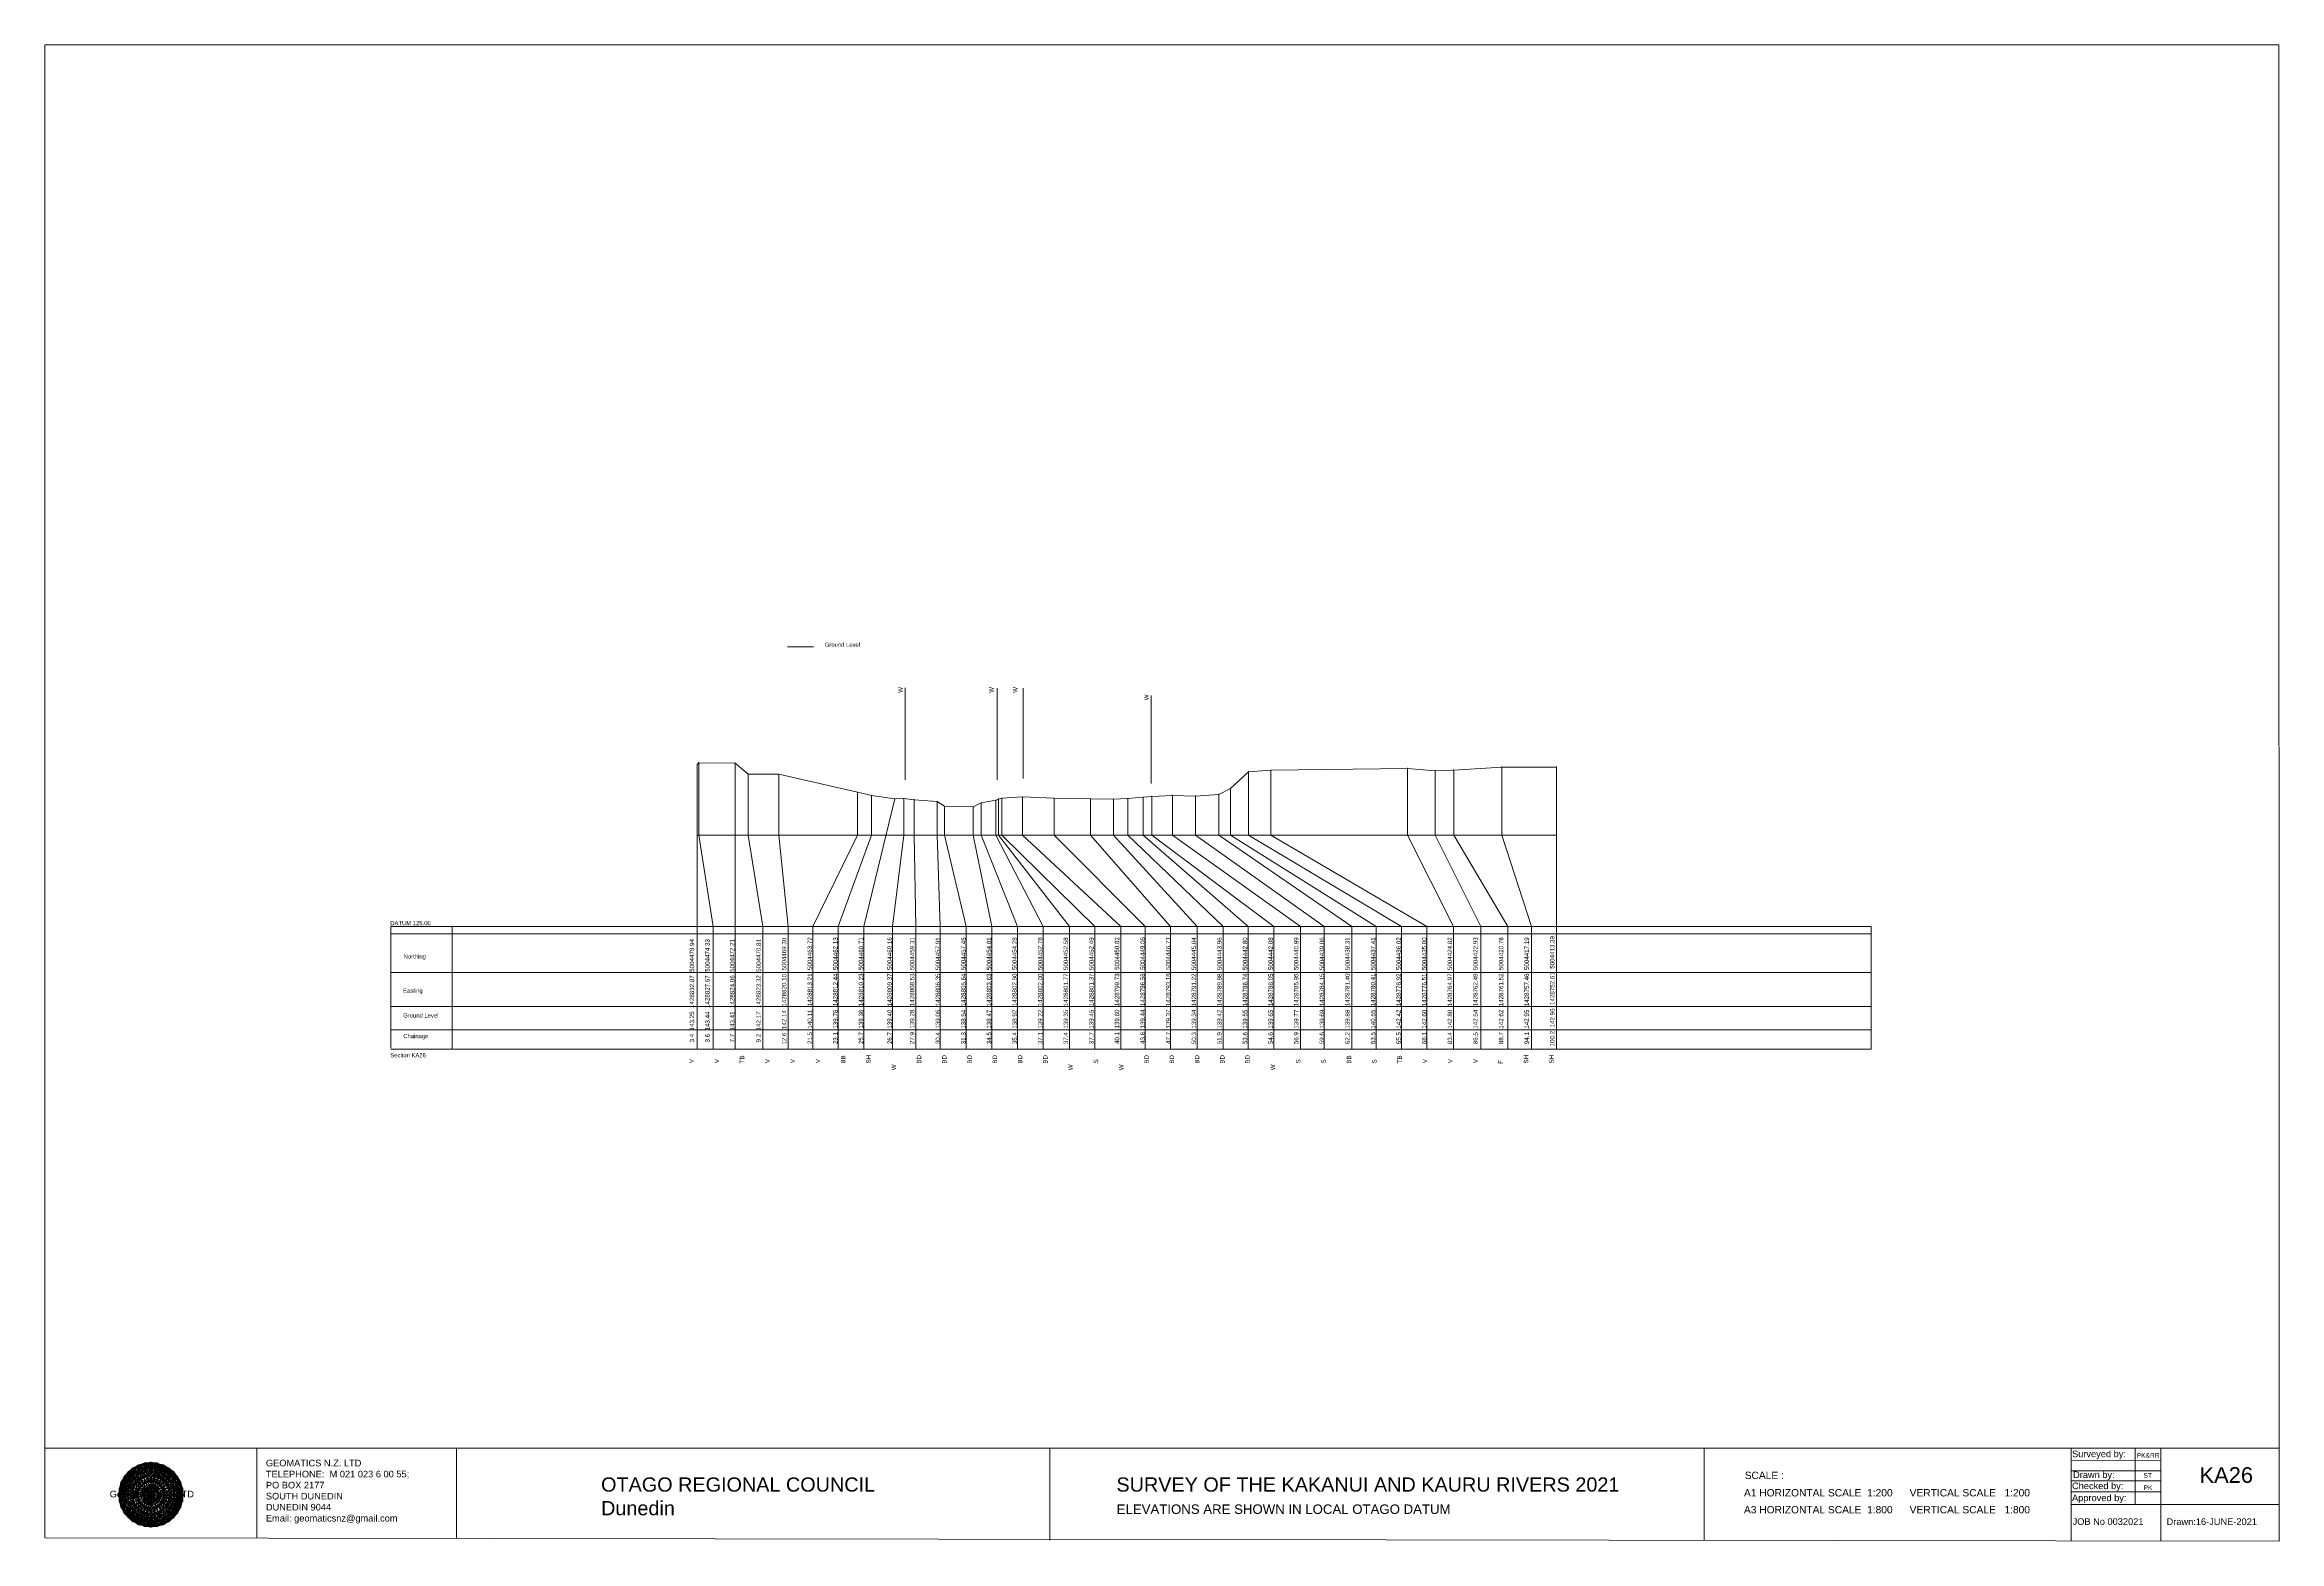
# Model space of a CAD drawing. Header units: millimetres. Extents: x -4102225 to 238817, y -213584 to 852398.
# Drawn here: x -573718 to -321940, y 55742 to 224317 of the extents above; entities that cross this region are included whole.
import ezdxf

# ---------------------------------------------------------------- set-up
doc = ezdxf.new("R2010")
doc.units = ezdxf.units.MM
doc.header["$PDMODE"] = 35
doc.header["$PDSIZE"] = 20
doc.layers.get('0').update_dxf_attribs({"lineweight": 0})
doc.layers.add('geo', color=7, linetype='Continuous', lineweight=0)
doc.styles.get("Standard").update_dxf_attribs({"font": 'arial.ttf'})

# ---------------------------------------------------------------- blocks, each defined once
blk = doc.blocks.new('Geomatics_Circle_SPT')
at = {"layer": 'geo', "color": 2, "linetype": 'Continuous', "lineweight": 0}
for p, q in [((0, 25.2), (-25.2, 0)), ((-24.7, 4.9), (-4.9, 24.7)), ((-24.7, -4.9), (4.9, 24.7)), ((-9.7, 23.3), (-23.3, 9.6)), ((9.7, 23.3), (-23.3, -9.7)), ((-21, 14), (-14, 21)), ((-21, -14), (14, 21)), ((0, 0), (-17.8, 17.8)), ((-14, 21), (21, -14)), ((23.3, -9.7), (-9.7, 23.3)), ((-4.9, 24.7), (24.7, -4.9)), ((25.2, 0), (0, 25.2)), ((0, 0), (17.8, 17.8)), ((4.9, 24.7), (24.7, 4.9)), ((23.3, 9.7), (9.7, 23.3)), ((14, 21), (21, 14)), ((17.8, 18.1), (17.8, 18.1)), ((4.9, -24.7), (-24.7, 4.9)), ((-24.7, 0), (0, -24.7)), ((-23.3, 9.7), (9.7, -23.3)), ((14, -21), (-21, 14)), ((0, 0), (-17.8, -17.8)), ((21, 14), (-14, -21)), ((-9.7, -23.3), (23.3, 9.7)), ((24.7, 4.9), (-4.9, -24.7)), ((0, 0), (17.8, -17.8)), ((0, -24.8), (25.2, 0)), ((-4.9, -24.7), (-24.7, -4.9)), ((-23.3, -9.7), (-9.7, -23.3)), ((-14, -21), (-21, -14)), ((24.7, -4.9), (4.9, -24.7)), ((9.7, -23.3), (23.3, -9.7)), ((21, -14), (14, -21)), ((-17.8, -17.8), (-17.8, -17.8)), ((4.9, -24.7), (4.9, -24.7)), ((18.1, -17.8), (18.1, -17.8))]:
    blk.add_line(p, q, dxfattribs=at)
at = {"layer": 'geo', "color": 1, "linetype": 'Continuous', "lineweight": 0}
for p, q in [((-25.2, 0), (9.7, 23.3)), ((-25.2, 0), (-9.6, 23.3)), ((-4.9, 24.8), (-24.7, -4.9)), ((4.9, 24.7), (-24.7, 4.9)), ((14, 21), (-24.7, -4.9)), ((-14, 21), (-24.7, 4.9)), ((-23.3, 9.7), (0, 25.2)), ((-23.3, -9.6), (0, 25.2)), ((-23.3, -9.6), (17.8, 17.8)), ((-23.3, 9.7), (-17.8, 17.9)), ((-23.3, -9.6), (-17.8, 17.9)), ((-23.3, 9.7), (17.8, 17.8)), ((4.9, 24.8), (-21, -14)), ((-4.9, 24.7), (-21, 14)), ((14, 21), (-21, 14)), ((-14, 21), (-21, -14)), ((-17.9, 17.6), (-17.9, 17.6)), ((-17.8, 17.8), (9.7, 23.3)), ((-17.8, 17.8), (-9.6, 23.3)), ((-17.8, -17.8), (9.7, 23.3)), ((-17.8, -17.8), (-9.7, 23.3)), ((-9.7, -23.3), (-17.8, 17.8)), ((-17.8, 17.8), (9.7, -23.3)), ((-17.8, 17.8), (23.3, -9.6)), ((-17.8, 17.8), (23.3, 9.7)), ((4.9, 24.7), (-14, 21)), ((-4.9, 24.7), (-14, -20.9)), ((0, 0), (-14, 21)), ((-14, 21), (-4.9, -24.7)), ((-14, 21), (-14, 21)), ((24.7, -4.9), (-14, 21)), ((21, 14), (-14, 21)), ((-9.8, 23.1), (-9.8, 23.1)), ((-9.7, 23.3), (0, 25.2)), ((-9.7, 23.3), (0, -25.2)), ((-9.7, -23.3), (0, 25.2)), ((-9.6, 23.3), (17.8, -17.8)), ((-9.6, 23.3), (25.2, 0)), ((-9.6, 23.3), (17.8, 17.8)), ((-9.6, -23.3), (17.8, 17.9)), ((0, 0), (-4.9, 24.7)), ((-4.9, 24.7), (-4.9, 24.7)), ((21, -14), (-4.9, 24.7)), ((24.8, 4.9), (-4.9, 24.7)), ((14, 21), (-4.9, 24.7)), ((-0.2, 25.1), (-0.2, 25.1)), ((0, 25.2), (9.7, -23.3)), ((0, 25.2), (23.3, -9.7)), ((0, 25.2), (23.3, 9.7)), ((0, 25.2), (9.7, 23.3)), ((0, 0), (4.9, 24.7)), ((0, -25.2), (9.7, 23.3)), ((0, 0), (14, 21)), ((21, 14), (4.9, 24.8)), ((14, -21), (4.9, 24.7)), ((24.7, -4.9), (4.9, 24.7)), ((4.9, 24.7), (4.9, 24.7)), ((4.9, -24.7), (14, 21)), ((9.4, 23.3), (9.4, 23.3)), ((9.7, 23.3), (17.8, -17.8)), ((9.7, 23.3), (25.2, 0)), ((9.7, 23.3), (17.8, 17.9)), ((17.8, 17.8), (9.7, -23.3)), ((21, -14), (14, 21)), ((24.7, 4.9), (14, 21)), ((14, 21), (14, 21)), ((17.6, 17.9), (17.6, 17.9)), ((17.8, 17.8), (23.3, -9.7)), ((17.8, 17.8), (23.3, 9.7)), ((-25.2, 0), (23.3, 9.7)), ((-25.2, 0), (-23.3, 9.7)), ((-23.3, -9.7), (-25.2, 0)), ((-9.6, -23.3), (-25.2, 0)), ((9.7, -23.3), (-25.2, 0)), ((21, 14), (-24.7, 4.9)), ((-21, 14), (-24.7, -4.9)), ((0, 0), (-24.7, 4.9)), ((-24.7, 4.9), (-21, -14)), ((-24.7, 4.9), (-4.9, -24.7)), ((-24.7, 4.9), (14, -21)), ((-24.7, 4.9), (-24.7, 4.9)), ((0, 0), (-24.7, -4.9)), ((-17.8, -17.8), (-23.3, 9.7)), ((0, -25.2), (-23.3, 9.7)), ((-23.3, 9.7), (17.8, -17.8)), ((-23.3, 9.7), (25.2, 0)), ((-23.3, 9.4), (-23.3, 9.4)), ((-23.3, -9.7), (25.2, 0)), ((0, 0), (-21, 14)), ((-21, 14), (-14, -21)), ((-21, 14), (4.9, -24.7)), ((-21, 14), (-21, 14)), ((24.7, 4.9), (-21, 14)), ((0, 0), (-21, -14)), ((-17.8, -17.8), (23.3, 9.7)), ((-14, -21), (24.7, 4.9)), ((0, 0), (-14, -21)), ((25.2, 0), (-9.6, -23.3)), ((-4.9, -24.7), (21, 14)), ((0, 0), (-4.9, -24.7)), ((0, 0), (21, 14)), ((23.3, 9.7), (0, -25.2)), ((0, 0), (24.8, 4.9)), ((0, 0), (4.9, -24.7)), ((0, 0), (14, -21)), ((0, 0), (21, -14)), ((0, 0), (24.8, -4.9)), ((4.9, -24.7), (24.7, 4.9)), ((25.2, 0), (9.7, -23.3)), ((14, -21), (21, 14)), ((23.3, 9.7), (17.8, -17.8)), ((24.7, -4.9), (21, 14)), ((21, 14), (21, 14)), ((21, -14), (24.7, 4.9)), ((23.1, 9.8), (23.1, 9.8)), ((23.3, 9.7), (25.2, 0)), ((25.2, 0), (23.3, -9.6)), ((24.7, 4.9), (24.7, 4.9)), ((25.1, 0.2), (25.1, 0.2)), ((-25.2, 0), (23.3, -9.7)), ((-25.1, -0.2), (-25.1, -0.2)), ((-24.7, -4.9), (-24.7, -4.9)), ((-24.7, -4.9), (-14, -21)), ((-24.7, -4.9), (4.9, -24.7)), ((-24.7, -4.9), (21, -14)), ((-17.8, -17.8), (-23.3, -9.7)), ((0, -25.2), (-23.3, -9.6)), ((17.8, -17.8), (-23.3, -9.6)), ((-23.1, -9.8), (-23.1, -9.8)), ((-21, -14), (24.7, -4.9)), ((-21, -14), (-21, -14)), ((-21, -14), (-4.9, -24.7)), ((-21, -14), (14, -21)), ((23.3, -9.7), (-17.8, -17.8)), ((-14, -21), (21, -14)), ((-4.9, -24.7), (24.7, -4.9)), ((23.3, -9.6), (0, -25.2)), ((4.9, -24.7), (21, -14)), ((14, -21), (24.7, -4.9)), ((23.3, -9.6), (17.8, -17.8)), ((21, -14), (21, -14)), ((23.3, -9.4), (23.3, -9.4)), ((24.7, -4.9), (24.7, -4.9)), ((-9.6, -23.3), (-17.8, -17.8)), ((9.7, -23.3), (-17.8, -17.8)), ((-17.6, -17.9), (-17.6, -17.9)), ((-14, -21), (-14, -21)), ((-14, -21), (4.9, -24.7)), ((17.8, -17.8), (-9.7, -23.3)), ((0, -25.2), (-9.7, -23.3)), ((-9.4, -23.3), (-9.4, -23.3)), ((-4.9, -24.7), (14, -21)), ((-4.9, -24.7), (-4.9, -24.7)), ((9.7, -23.3), (0, -25.2)), ((0.2, -25.1), (0.2, -25.1)), ((4.9, -24.7), (4.9, -24.7)), ((17.8, -17.8), (9.7, -23.3)), ((9.8, -23.1), (9.8, -23.1)), ((14, -21), (14, -21)), ((17.9, -17.6), (17.9, -17.6))]:
    blk.add_line(p, q, dxfattribs=at)
at = {"layer": 'geo', "color": 114, "linetype": 'Continuous', "lineweight": 0}
for p, q in [((17.9, 17.8), (-25.2, 0)), ((-24.7, 4.9), (14, 21)), ((9.7, 23.3), (-23.3, 9.7)), ((-20.9, 14), (4.9, 24.7)), ((0, 25.2), (-17.8, 17.8)), ((-17.8, 17.8), (0, -25.2)), ((-14, 21), (-4.9, 24.7)), ((4.9, -24.7), (-14, 21)), ((0, 0), (-9.7, 23.3)), ((-4.9, 24.7), (14, -21)), ((17.8, -17.8), (0, 25.2)), ((0, 0), (9.7, 23.3)), ((4.9, 24.7), (21, -14)), ((23.3, -9.7), (9.7, 23.3)), ((14, 21), (24.7, -4.9)), ((25.2, 0), (17.8, 17.8)), ((-24.7, -4.9), (21, 14)), ((-14, -21), (-24.7, 4.9)), ((0, 0), (-23.3, 9.7)), ((-23.3, 9.7), (-9.7, -23.3)), ((0, 0), (-23.3, -9.7)), ((-4.9, -24.7), (-21, 14)), ((24.8, 4.9), (-20.9, -14)), ((0, 0), (-9.7, -23.3)), ((0, 0), (23.3, 9.7)), ((0, 0), (9.7, -23.3)), ((0, 0), (23.3, -9.7)), ((21, 14), (24.7, 4.9)), ((-25.2, 0), (-17.8, -17.8)), ((-21, -14), (-24.7, -4.9)), ((-17.8, -17.8), (25.2, 0)), ((24.8, -4.9), (-14, -21)), ((-9.6, -23.3), (23.3, -9.7)), ((21, -14), (-4.9, -24.8)), ((0, -25.2), (17.9, -17.8)), ((14, -21), (4.9, -24.8))]:
    blk.add_line(p, q, dxfattribs=at)
at = {"layer": 'geo', "color": 250, "linetype": 'Continuous', "lineweight": 0}
for p, q in [((-17.8, 17.8), (17.8, 17.8)), ((-17.8, -17.8), (-17.8, 17.8)), ((-14, 21), (-14, 21)), ((14, 21), (-14, 21)), ((-14, 20.9), (-14, -21)), ((-9.7, 23.3), (9.7, 23.3)), ((-9.7, -23.3), (-9.7, 23.3)), ((-4.9, 24.7), (4.9, 24.7)), ((-4.9, 24.7), (-4.9, -24.7)), ((0, 0), (0, 25.2)), ((4.9, 24.7), (4.9, -24.7)), ((9.7, -23.3), (9.7, 23.3)), ((14, 21), (14, -21)), ((17.8, -17.8), (17.8, 17.8)), ((0, 0), (-25.2, 0)), ((24.7, 4.9), (-24.7, 4.9)), ((-24.7, 4.9), (-24.7, -4.9)), ((-23.3, 9.7), (23.3, 9.7)), ((-23.3, 9.7), (-23.3, 9.7)), ((-23.3, -9.7), (-23.3, 9.7)), ((21, 14), (-21, 14)), ((-21, 14), (-21, -14)), ((0, 0), (0, -25.2)), ((0, 0), (25.2, 0)), ((21, 14), (21, 14)), ((21, -14), (21, 14)), ((23.3, 9.7), (23.3, -9.7)), ((24.7, 4.9), (24.7, 4.9)), ((24.7, -4.9), (24.7, 4.9)), ((-24.7, -4.9), (24.7, -4.9)), ((23.3, -9.7), (-23.3, -9.7)), ((-21, -14), (21, -14)), ((17.8, -17.8), (-17.8, -17.8)), ((-14, -21), (14, -21)), ((9.7, -23.3), (-9.7, -23.3)), ((-4.9, -24.7), (4.9, -24.7))]:
    blk.add_line(p, q, dxfattribs=at)
blk = doc.blocks.new('GeomaticsNZ TITLE BLOCK')
at = {"color": 7, "linetype": 'Continuous', "lineweight": 0}
for p, q in [((0, 94.9), (0, 1579.2)), ((0, 1579.2), (2363.4, 1579.2)), ((2363.4, 1579.2), (2364, 94.9)), ((2364, 94.9), (0, 94.9)), ((0, 94.9), (0, 0)), ((15.9, 94.9), (2364, 94.9)), ((224.3, 95.2), (224.3, -0.3)), ((2364, 94.9), (382.6, 94.9)), ((435.8, 95.2), (435.8, -0.7)), ((1063.4, 94.9), (1063.4, -2.4)), ((1755.4, 94.9), (1755.4, -2.6)), ((2143.9, 94.9), (2143.7, -3)), ((2211.5, 94.9), (2211.5, 36.1)), ((2238.6, 94.8), (2238.6, -3.2)), ((2364, -3.5), (2364, 94.9)), ((2143.9, 81.9), (2238.6, 81.7)), ((2143.9, 71), (2238.6, 71)), ((2143.6, 60.4), (2238.6, 60.4)), ((2143.8, 48.6), (2238.6, 48.6)), ((2143.8, 35.4), (2364, 35.3)), ((0, 0), (2364, -3.5))]:
    blk.add_line(p, q, dxfattribs=at)
at = {"color": 7, "linetype": 'Continuous', "lineweight": 0, "xscale": 1.36, "yscale": 1.36, "zscale": 1.36}
blk.add_blockref('Geomatics_Circle_SPT', (112.4, 45.7), dxfattribs=at)
at = {"color": 7, "linetype": 'Continuous', "lineweight": 0}
for s, p in [('PK&RR', (2213.2, 84.8)), ('ST', (2220.3, 63.6)), ('PK', (2220.4, 50.6))]:
    blk.add_text(s, height=5, dxfattribs=at).set_placement(p)
at = {"color": 7, "linetype": 'Continuous', "lineweight": 0, "attachment_point": 1}
for s, width, heights, insert, char_height in [('{\\C256;GEOMATICS N.Z. LTD                   \\PTELEPHONE:  M 021 023 6 00 55;\\PPO BOX 2177\\PSOUTH DUNEDIN\\PDUNEDIN 9044\\PEmail: geomaticsnz@gmail.com}', 3535.727, [94.7], (234, 82.7), 7), ('{\\C256;Surveyed by:}', 3535.727, [0], (2144.7, 92.4), 7), ('{\\C256;Geomatics N.Z. LTD                   }', 125.079, [15.8], (68.8, 49.9), 7), ('{\\C256;OTAGO REGIONAL COUNCIL\\PDunedin}', 3535.727, [0], (588.6, 64), 15), ('{\\C256;SURVEY OF THE KAKANUI AND KAURU RIVERS 2021}', 3535.727, [0], (1133.8, 64), 15), ('{\\C256;Checked by:}', 3535.727, [0], (2144.7, 58.6), 7), ('{\\C256;Drawn by:}', 3535.727, [0], (2145.8, 70.4), 7), ('{\\C256;ELEVATIONS ARE SHOWN IN LOCAL OTAGO DATUM}', 3535.727, [0], (1134.1, 35.4), 10), ('{\\C256;Approved by:}', 3535.727, [0], (2144.7, 45.9), 7), ('{\\C256;JOB No 0032021}', 3535.727, [0], (2145.3, 20.8), 7), ('{\\C256;Drawn:16-JUNE-2021}', 3535.727, [0], (2244.7, 20.7), 7)]:
    blk.add_mtext_dynamic_manual_height_columns(s, width=width, gutter_width=159, heights=heights, dxfattribs=dict(at, insert=insert, char_height=char_height))

msp = doc.modelspace()

# ---------------------------------------------------------------- linework, layer by layer
at = {"color": 1, "lineweight": 0}
msp.add_line((-490009, 156500), (-487103, 156500), dxfattribs=at)
at = {"color": 7, "lineweight": 0}
for p, q in [((-476763, 141500), (-476763, 151858)), ((-466393, 141503), (-466393, 151855)), ((-463471, 141645), (-463471, 151855)), ((-449047, 141106), (-449047, 151019)), ((-534709, 125000), (-534709, 124453)), ((-527806, 125000), (-527806, 111176)), ((-367944, 125000), (-367944, 111176))]:
    msp.add_line(p, q, dxfattribs=at)
for p, q in [((-500200, 143247), (-500200, 111176)), ((-500023, 143437), (-500023, 135295)), ((-495928, 143407), (-495928, 111176)), ((-494455, 142167), (-494455, 135295)), ((-491016, 142137), (-491016, 135295)), ((-438072, 142416), (-438072, 135295)), ((-435550, 142596), (-435550, 135295)), ((-420182, 142795), (-420182, 135295)), ((-417065, 142535), (-417065, 135295)), ((-414958, 142615), (-414958, 135295)), ((-409542, 142945), (-409542, 135295)), ((-403382, 142955), (-403382, 111176)), ((-482151, 140106), (-482151, 135295)), ((-480550, 139756), (-480550, 135295)), ((-476929, 139396), (-476929, 135295)), ((-475740, 139276), (-475740, 135295)), ((-473166, 139056), (-473166, 135295)), ((-472324, 138536), (-472324, 135295)), ((-468196, 138916), (-468196, 135295)), ((-466539, 139216), (-466539, 135295)), ((-466234, 139346), (-466234, 135295)), ((-465872, 139446), (-465872, 135295)), ((-463540, 139596), (-463540, 135295)), ((-459983, 139436), (-459983, 135295)), ((-455881, 139366), (-455881, 135295)), ((-453307, 139336), (-453307, 135295)), ((-451663, 139416), (-451663, 135295)), ((-449968, 139546), (-449968, 135295)), ((-448977, 139646), (-448977, 135295)), ((-446663, 139766), (-446663, 135295)), ((-444047, 139686), (-444047, 135295)), ((-441439, 139876), (-441439, 135295)), ((-440104, 140546), (-440104, 135295)), ((-469096, 138466), (-469096, 135295)), ((-500200, 135295), (-403382, 135295)), ((-500023, 135295), (-498401, 125000)), ((-494455, 135295), (-492809, 125000)), ((-491016, 135295), (-489965, 125000)), ((-482151, 135295), (-487188, 125000)), ((-480550, 135295), (-484299, 125000)), ((-476929, 135295), (-478206, 125000)), ((-475740, 135295), (-475581, 125000)), ((-473166, 135295), (-472840, 125000)), ((-472324, 135295), (-469887, 125000)), ((-469096, 135295), (-467018, 125000)), ((-468196, 135295), (-464126, 125000)), ((-466539, 135295), (-461228, 125000)), ((-466234, 135295), (-458253, 125000)), ((-465872, 135295), (-455410, 125000)), ((-463540, 135295), (-452461, 125000)), ((-459983, 135295), (-449714, 125000)), ((-455881, 135295), (-446859, 125000)), ((-453307, 135295), (-443873, 125000)), ((-451663, 135295), (-440921, 125000)), ((-449968, 135295), (-438126, 125000)), ((-448977, 135295), (-435247, 125000)), ((-446663, 135295), (-432226, 125000)), ((-444047, 135295), (-429573, 125000)), ((-441439, 135295), (-426439, 125000)), ((-440104, 135295), (-423693, 125000)), ((-438072, 135295), (-420827, 125000)), ((-435550, 135295), (-417983, 125000)), ((-420182, 135295), (-414985, 125000)), ((-417065, 135295), (-411896, 125000)), ((-414958, 135295), (-408872, 125000)), ((-409542, 135295), (-406200, 125000)), ((-498401, 125000), (-498401, 111176)), ((-492809, 111176), (-492809, 125000)), ((-489965, 111176), (-489965, 125000)), ((-487188, 111176), (-487188, 125000)), ((-484299, 111176), (-484299, 125000)), ((-481442, 111176), (-481442, 125000)), ((-478206, 111176), (-478206, 125000)), ((-475581, 111176), (-475581, 125000)), ((-472840, 111176), (-472840, 125000)), ((-469887, 111176), (-469887, 125000)), ((-467018, 111176), (-467018, 125000)), ((-464126, 111176), (-464126, 125000)), ((-461228, 111176), (-461228, 125000)), ((-458253, 111176), (-458253, 125000)), ((-455410, 111176), (-455410, 125000)), ((-452461, 111176), (-452461, 125000)), ((-449714, 111176), (-449714, 125000)), ((-446859, 111176), (-446859, 125000)), ((-443873, 111176), (-443873, 125000)), ((-440921, 111176), (-440921, 125000)), ((-438126, 111176), (-438126, 125000)), ((-435247, 111176), (-435247, 125000)), ((-432226, 111176), (-432226, 125000)), ((-429573, 111176), (-429573, 125000)), ((-426439, 111176), (-426439, 125000)), ((-423693, 111176), (-423693, 125000)), ((-420827, 111176), (-420827, 125000)), ((-417983, 111176), (-417983, 125000)), ((-414985, 111176), (-414985, 125000)), ((-411896, 111176), (-411896, 125000)), ((-408872, 125000), (-408872, 111176)), ((-406200, 125000), (-406200, 111176))]:
    msp.add_line(p, q)
at = {"lineweight": 0}
for p, q in [((-534709, 125000), (-367944, 125000)), ((-534709, 124154), (-367944, 124154)), ((-534709, 119828), (-367944, 119828)), ((-534709, 115970), (-367944, 115970)), ((-534709, 113366), (-367944, 113366)), ((-534709, 111176), (-367944, 111176))]:
    msp.add_line(p, q, dxfattribs=at)
at = {"color": 7, "lineweight": 0, "transparency": 33554687}
msp.add_line((-534709, 124453), (-534709, 111303), dxfattribs=at)
at = {"color": 1}
msp.add_lwpolyline([(-500200, 143247), (-500023, 143437), (-495928, 143407), (-494455, 142167), (-491016, 142167), (-482151, 140106), (-480550, 139756), (-477943, 139356), (-476929, 139396), (-475740, 139276), (-473166, 139056), (-472324, 138536), (-469096, 138466), (-468196, 138916), (-466539, 139216), (-466234, 139346), (-465872, 139446), (-463540, 139596), (-459983, 139436), (-455881, 139366), (-453307, 139336), (-451663, 139416), (-449968, 139546), (-448977, 139646), (-446663, 139766), (-444047, 139686), (-441439, 139876), (-440104, 140546), (-438072, 142416), (-435550, 142596), (-420182, 142795), (-417065, 142535), (-414958, 142615), (-409542, 142945), (-403382, 142955)], dxfattribs=at)
msp.add_lwpolyline([(-477943, 139356), (-481442, 125000)])
for p in [(-500200, 143247), (-500023, 143437), (-495928, 143407), (-494455, 142167), (-491016, 142137), (-438072, 142416), (-435550, 142596), (-420182, 142795), (-417065, 142535), (-414958, 142615), (-409542, 142945), (-403382, 142955), (-482151, 140106), (-480550, 139756), (-477943, 139356), (-476929, 139396), (-475740, 139276), (-473166, 139056), (-472324, 138536), (-469096, 138466), (-468196, 138916), (-466539, 139216), (-466234, 139346), (-465872, 139446), (-463540, 139596), (-459983, 139436), (-455881, 139366), (-453307, 139336), (-451663, 139416), (-449968, 139546), (-448977, 139646), (-446663, 139766), (-444047, 139686), (-441439, 139876), (-440104, 140546)]:
    msp.add_point(p)

# ---------------------------------------------------------------- block references
at = {"color": 7, "lineweight": 0, "xscale": 106.5053773992074, "yscale": 106.5053773992074, "zscale": 106.5053773992074}
msp.add_blockref('GeomaticsNZ TITLE BLOCK', (-573718, 56120), dxfattribs=at)

# ---------------------------------------------------------------- texts
at = {"color": 7, "lineweight": 0, "transparency": 33554687}
for s, height, p in [('Ground Level', 473.07, (-485817, 156500)), ('DATUM 125.00', 473.07, (-534776, 125136)), ('Northing', 473.1, (-533265, 121387)), ('Easting', 473.1, (-533334, 117528)), ('Ground Level', 473.07, (-533316, 114739)), ('Chainage', 473.1, (-533314, 112414)), ('Section KA26', 473.07, (-534776, 110258))]:
    msp.add_text(s, height=height, dxfattribs=at).set_placement(p)
at = {"color": 40, "true_color": 0xf8d731}
for s, p in [('   3.4  143.25  1428832.87  5004478.94', (-500541, 111346)), ('   3.6  143.44  1428827.67  5004474.33', (-498805, 111346)), ('   7.7  143.41  1428824.06  5004472.21', (-496008, 111342)), ('   9.2  142.17  1428823.32  5004470.81', (-493035, 111347)), ('  12.6  142.14  1428820.10  5004469.30', (-490151, 111300)), ('  21.5  140.11  1428813.21  5004463.72', (-487266, 111355)), ('  23.1  139.76  1428812.44  5004462.13', (-484381, 111355)), ('  25.7  139.36  1428810.23  5004460.71', (-481496, 111355)), ('  27.9  139.28  1428808.53  5004459.31', (-475726, 111355)), ('  30.4  139.06  1428806.35  5004457.91', (-472841, 111346)), ('  31.3  138.54  1428805.64  5004457.45', (-469957, 111346)), ('  34.5  138.47  1428803.63  5004454.81', (-467072, 111346)), ('  35.4  138.92  1428802.90  5004454.28', (-464187, 111346)), ('  37.1  139.22  1428802.00  5004452.78', (-461302, 111346)), ('  37.7  139.45  1428801.37  5004452.49', (-455532, 111346)), ('  43.6  139.44  1428796.56  5004449.06', (-449763, 111367)), ('  47.7  139.37  1428793.18  5004446.71', (-446878, 111367)), ('  50.3  139.34  1428791.22  5004445.04', (-443993, 111347)), ('  51.9  139.42  1428789.98  5004443.96', (-441108, 111347)), ('  53.6  139.55  1428788.74  5004442.80', (-438223, 111347)), ('  56.9  139.77  1428785.95  5004440.99', (-432454, 111347)), ('  59.6  139.69  1428784.15  5004439.06', (-429569, 111347)), ('  62.2  139.88  1428781.40  5004438.31', (-426684, 111349)), ('  63.5  140.55  1428780.41  5004437.41', (-423799, 111349)), ('  65.5  142.42  1428778.92  5004436.02', (-420914, 111349)), ('  68.1  142.60  1428776.51  5004435.00', (-418029, 111349)), ('  83.4  142.80  1428764.97  5004424.82', (-415144, 111347)), ('  86.5  142.54  1428762.49  5004422.93', (-412260, 111347)), ('  88.7  142.62  1428761.52  5004420.78', (-409375, 111347)), ('  94.1  142.95  1428757.46  5004417.19', (-406490, 111347)), (' 100.2  142.96  1428752.61  5004413.39', (-403606, 111300)), ('     V', (-500591, 108620)), ('     V', (-497745, 108620)), ('     TB', (-494898, 108606)), ('     V', (-492052, 108620)), ('     V', (-489205, 108620)), ('     V', (-486359, 108620)), ('     BB', (-483512, 108572)), ('     SH', (-480657, 108591)), (' W', (-477802, 108614)), ('     BD', (-474955, 108572)), ('     BD', (-472109, 108572)), ('     BD', (-469262, 108572)), ('     BD', (-466416, 108572)), ('     BD', (-463569, 108572)), ('     BD', (-460723, 108572)), (' W', (-457876, 108614)), ('     S', (-455021, 108591)), (' W', (-452166, 108614)), ('     BD', (-449319, 108572)), ('     BD', (-446473, 108572)), ('     BD', (-443626, 108572)), ('     BD', (-440780, 108572)), ('     BD', (-437933, 108572)), (' W', (-435087, 108614)), ('     S', (-432232, 108591)), ('     S', (-429368, 108591)), ('     BB', (-426513, 108572)), ('     S', (-423658, 108591)), ('     TB', (-420803, 108606)), ('     V', (-417956, 108620)), ('     V', (-415110, 108620)), ('     V', (-412263, 108620)), ('     F', (-409417, 108565)), ('     SH', (-406562, 108591)), ('     SH', (-403698, 108591))]:
    msp.add_text(s, height=500, rotation=90, dxfattribs=at).set_placement(p)
at = {"color": 32, "true_color": 0xcd6928}
for s, p in [('  26.7  139.40  1428809.37  5004460.16', (-478265, 111355)), ('  37.4  139.35  1428801.77  5004452.58', (-458417, 111346)), ('  40.1  139.60  1428799.73  5004450.82', (-452648, 111367)), ('  54.6  139.65  1428788.05  5004442.08', (-435338, 111347))]:
    msp.add_text(s, height=500, rotation=90, dxfattribs=at).set_placement(p)
at = {"color": 7, "lineweight": 0}
for s, height, p in [('SCALE :  ', 823.6, (-382176, 62758)), ('KA26', 1764.8, (-330930, 62327)), ('A1 HORIZONTAL SCALE  1:200      VERTICAL SCALE   1:200 ', 823.57, (-382258, 60797)), ('A3 HORIZONTAL SCALE  1:800      VERTICAL SCALE   1:800', 823.57, (-382258, 58894))]:
    msp.add_text(s, height=height, dxfattribs=at).set_placement(p)
at = {"color": 7, "lineweight": 0, "char_height": 500, "attachment_point": 1, "rotation": 90}
for insert in [(-477551, 151316), (-467305, 151313), (-464611, 151313), (-449835, 150477)]:
    msp.add_mtext_dynamic_manual_height_columns('W', width=4277.93, gutter_width=12.5, heights=[0], dxfattribs=dict(at, insert=insert))

doc.saveas('drawing.dxf')
